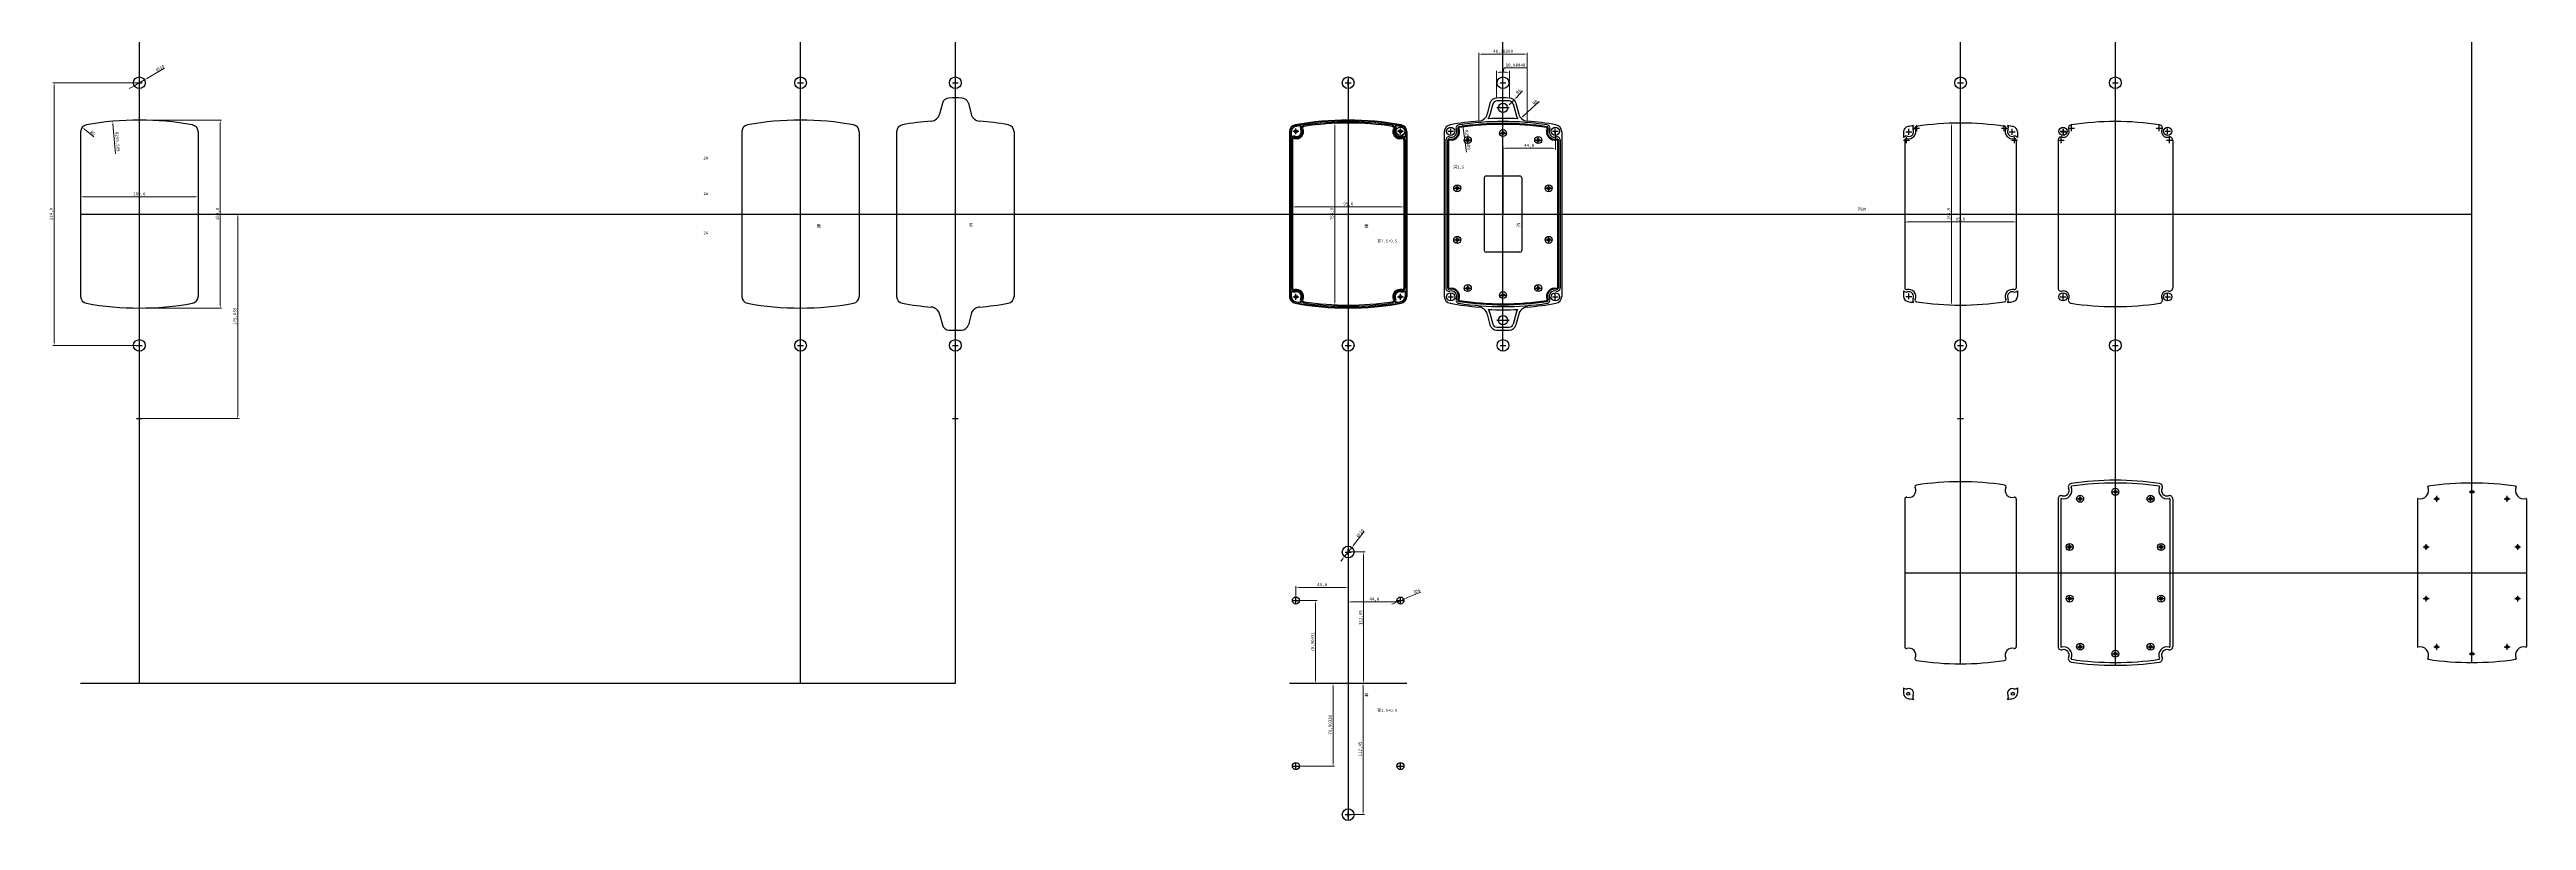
# Model space of a CAD drawing. Header units: millimetres. Extents: x -34 to 2950, y -1940 to 491.
# Drawn here: x -34 to 2087, y -613 to 47 of the extents above; entities that cross this region are included whole.
import ezdxf

# ---------------------------------------------------------------- set-up
doc = ezdxf.new("R2010")
doc.units = ezdxf.units.MM
doc.dimstyles.new('ISO-25', dxfattribs={"dimtxt": 2.7, "dimasz": 2.5, "dimexe": 1.25, "dimexo": 0.625, "dimtad": 1, "dimdec": 5, "dimtxsty": 'Standard', "dimcen": 2.5, "dimadec": 3, "dimazin": 0, "dimtfac": 1, "dimtdec": 5, "dimtmove": 1, "dimatfit": 3, "dimfxl": 1, "dimlwd": 5, "dimlwe": 5, "dimarcsym": 0})

# ---------------------------------------------------------------- blocks, each defined once
blk = doc.blocks.new('*D17')
at = {"color": 0, "lineweight": 5}
for p, q in [((1205.4, 6.6), (1205.4, 29.2)), ((1207.9, 28), (1213.8, 28)), ((1210.9, 28), (1212, 31.7)), ((1212, 31.7), (1231.2, 31.7)), ((1216.3, 6.6), (1216.3, 29.2))]:
    blk.add_line(p, q, dxfattribs=at)
at = {"color": 0}
for points in [[(1207.9, 28.4), (1207.9, 27.6), (1205.4, 28)], [(1213.8, 28.4), (1213.8, 27.6), (1216.3, 28)]]:
    blk.add_solid(points, dxfattribs=at)
at = {"layer": 'Defpoints', "color": 0}
for p in [(1216.3, 28), (1205.4, 6), (1216.3, 6)]:
    blk.add_point(p, dxfattribs=at)
at = {"color": 0, "insert": (1221.6, 33.9), "char_height": 2.7, "attachment_point": 5}
blk.add_mtext('10,88848', dxfattribs=at)
blk = doc.blocks.new('*D18')
at = {"color": 0, "lineweight": 5}
for p, q in [((1190.2, -13.2), (1190.2, 44.8)), ((1192.7, 43.5), (1229, 43.5)), ((1231.5, -13.2), (1231.5, 44.8))]:
    blk.add_line(p, q, dxfattribs=at)
at = {"color": 0}
for points in [[(1192.7, 43.9), (1192.7, 43.1), (1190.2, 43.5)], [(1229, 43.9), (1229, 43.1), (1231.5, 43.5)]]:
    blk.add_solid(points, dxfattribs=at)
at = {"layer": 'Defpoints', "color": 0}
for p in [(1231.5, 43.5), (1190.2, -13.8), (1231.5, -13.8)]:
    blk.add_point(p, dxfattribs=at)
at = {"color": 0, "insert": (1210.9, 45.7), "char_height": 2.7, "attachment_point": 5}
blk.add_mtext('41,30208', dxfattribs=at)
blk = doc.blocks.new('*D19')
at = {"color": 0, "lineweight": 5}
for p, q in [((1216.2, 0), (1220.3, 4.4)), ((1227.6, 12.2), (1222, 6.2))]:
    blk.add_line(p, q, dxfattribs=at)
at = {"color": 0}
blk.add_solid([(1221.7, 6.5), (1222.3, 5.9), (1220.3, 4.4)], dxfattribs=at)
at = {"layer": 'Defpoints', "color": 0}
for p in [(1220.3, 4.4), (1216.2, 0)]:
    blk.add_point(p, dxfattribs=at)
at = {"color": 0, "insert": (1224.2, 11.5), "char_height": 2.7, "attachment_point": 5, "rotation": 46.9927}
blk.add_mtext('R6', dxfattribs=at)
blk = doc.blocks.new('*D20')
at = {"color": 0, "lineweight": 5}
blk.add_line((1241.8, 2.9), (1228.1, -9.5), dxfattribs=at)
at = {"color": 0}
blk.add_solid([(1227.8, -9.2), (1228.4, -9.8), (1226.2, -11.2)], dxfattribs=at)
at = {"layer": 'Defpoints', "color": 0}
for p in [(1226.2, -11.2), (1232.2, -5.8)]:
    blk.add_point(p, dxfattribs=at)
at = {"color": 0, "insert": (1238.3, 2.4), "char_height": 2.7, "attachment_point": 5, "rotation": 42.113}
blk.add_mtext('R8', dxfattribs=at)
blk = doc.blocks.new('*D21')
at = {"color": 0, "lineweight": 5}
for p, q in [((42.4, 19), (-31.2, 19)), ((-29.9, -203.4), (-29.9, 16.5)), ((42.4, -205.9), (-31.2, -205.9))]:
    blk.add_line(p, q, dxfattribs=at)
at = {"color": 0}
for points in [[(-30.3, 16.5), (-29.5, 16.5), (-29.9, 19)], [(-30.3, -203.4), (-29.5, -203.4), (-29.9, -205.9)]]:
    blk.add_solid(points, dxfattribs=at)
at = {"layer": 'Defpoints', "color": 0}
for p in [(-29.9, 19), (43, 19), (43, -205.9)]:
    blk.add_point(p, dxfattribs=at)
at = {"color": 0, "insert": (-32.1, -93.4), "char_height": 2.7, "attachment_point": 5, "rotation": 90}
blk.add_mtext('224,9', dxfattribs=at)
blk = doc.blocks.new('*D22')
at = {"color": 0, "lineweight": 5}
for p, q in [((-7.3, -92.8), (-7.3, -77.3)), ((-4.8, -78.6), (90.8, -78.6)), ((93.3, -92.8), (93.3, -77.3))]:
    blk.add_line(p, q, dxfattribs=at)
at = {"color": 0}
for points in [[(-4.8, -78.2), (-4.8, -79), (-7.3, -78.6)], [(90.8, -78.2), (90.8, -79), (93.3, -78.6)]]:
    blk.add_solid(points, dxfattribs=at)
at = {"layer": 'Defpoints', "color": 0}
for p in [(93.3, -78.6), (-7.3, -93.4), (93.3, -93.4)]:
    blk.add_point(p, dxfattribs=at)
at = {"color": 0, "insert": (43, -76.4), "char_height": 2.7, "attachment_point": 5}
blk.add_mtext('100,6', dxfattribs=at)
blk = doc.blocks.new('*D23')
at = {"color": 0, "lineweight": 5}
for p, q in [((43.7, -13), (113.5, -13)), ((112.3, -15.5), (112.3, -171.4)), ((43.7, -173.9), (113.5, -173.9))]:
    blk.add_line(p, q, dxfattribs=at)
at = {"color": 0}
for points in [[(111.9, -15.5), (112.7, -15.5), (112.3, -13)], [(111.9, -171.4), (112.7, -171.4), (112.3, -173.9)]]:
    blk.add_solid(points, dxfattribs=at)
at = {"layer": 'Defpoints', "color": 0}
for p in [(43, -13), (43, -173.9), (112.3, -173.9)]:
    blk.add_point(p, dxfattribs=at)
at = {"color": 0, "insert": (110.1, -93.4), "char_height": 2.7, "attachment_point": 5, "rotation": 90}
blk.add_mtext('160,9', dxfattribs=at)
blk = doc.blocks.new('*D24')
at = {"color": 0, "lineweight": 5}
blk.add_line((4.1, -27.4), (-4, -20.7), dxfattribs=at)
at = {"color": 0}
blk.add_solid([(-3.7, -20.4), (-4.2, -21), (-5.9, -19.1)], dxfattribs=at)
at = {"layer": 'Defpoints', "color": 0}
for p in [(-5.9, -19.1), (-1.3, -22.9)]:
    blk.add_point(p, dxfattribs=at)
at = {"color": 0, "insert": (3.2, -24), "char_height": 2.7, "attachment_point": 5, "rotation": 320.655}
blk.add_mtext('R6', dxfattribs=at)
blk = doc.blocks.new('*D25')
at = {"color": 0, "lineweight": 5}
for p, q in [((43.7, -93.4), (128.5, -93.4)), ((127.3, -95.9), (127.3, -266)), ((43.7, -268.5), (128.5, -268.5))]:
    blk.add_line(p, q, dxfattribs=at)
at = {"color": 0}
for points in [[(126.9, -95.9), (127.7, -95.9), (127.3, -93.4)], [(126.9, -266), (127.7, -266), (127.3, -268.5)]]:
    blk.add_solid(points, dxfattribs=at)
at = {"layer": 'Defpoints', "color": 0}
for p in [(43, -93.4), (43, -268.5), (127.3, -268.5)]:
    blk.add_point(p, dxfattribs=at)
at = {"color": 0, "insert": (125.1, -180.9), "char_height": 2.7, "attachment_point": 5, "rotation": 90}
blk.add_mtext('175,059', dxfattribs=at)
blk = doc.blocks.new('*D26')
at = {"color": 0, "lineweight": 5}
blk.add_line((22.7, -41.7), (20.4, -16.5), dxfattribs=at)
at = {"color": 0}
blk.add_solid([(20.8, -16.4), (20, -16.5), (20.2, -14)], dxfattribs=at)
at = {"layer": 'Defpoints', "color": 0}
for p in [(20.2, -14), (43, -268.5)]:
    blk.add_point(p, dxfattribs=at)
at = {"color": 0, "insert": (24, -31.5), "char_height": 2.7, "attachment_point": 5, "rotation": 275.1307}
blk.add_mtext('R255,509', dxfattribs=at)
blk = doc.blocks.new('*D27')
at = {"color": 0, "lineweight": 5}
for p, q in [((38.7, 16.5), (47.3, 21.6)), ((64.5, 31.6), (49.5, 22.8)), ((36.6, 15.2), (34.4, 14))]:
    blk.add_line(p, q, dxfattribs=at)
at = {"color": 0}
for points in [[(49.3, 23.2), (49.7, 22.5), (47.3, 21.6)], [(36.3, 15.6), (36.8, 14.9), (38.7, 16.5)]]:
    blk.add_solid(points, dxfattribs=at)
at = {"layer": 'Defpoints', "color": 0}
for p in [(47.3, 21.6), (38.7, 16.5)]:
    blk.add_point(p, dxfattribs=at)
at = {"color": 0, "insert": (60.5, 31.5), "char_height": 2.7, "attachment_point": 5, "rotation": 30.316}
blk.add_mtext('∅10', dxfattribs=at)
blk = doc.blocks.new('*D28')
at = {"color": 0, "lineweight": 5}
blk.add_line((1179.5, -40.3), (1176.5, -17.8), dxfattribs=at)
at = {"color": 0}
blk.add_solid([(1176.9, -17.8), (1176, -17.9), (1176.1, -15.3)], dxfattribs=at)
at = {"layer": 'Defpoints', "color": 0}
for p in [(1176.1, -15.3), (1210.9, -268.5)]:
    blk.add_point(p, dxfattribs=at)
at = {"color": 0, "insert": (1180.4, -30), "char_height": 2.7, "attachment_point": 5, "rotation": 277.8148}
blk.add_mtext('R255,509', dxfattribs=at)
blk = doc.blocks.new('*D29')
at = {"color": 0, "lineweight": 5}
for p, q in [((1034.1, -424.4), (1051.7, -424.4)), ((1050.4, -426.9), (1050.4, -492.8)), ((1077.6, -495.3), (1049.2, -495.3))]:
    blk.add_line(p, q, dxfattribs=at)
at = {"color": 0}
for points in [[(1050, -426.9), (1050.8, -426.9), (1050.4, -424.4)], [(1050, -492.8), (1050.8, -492.8), (1050.4, -495.3)]]:
    blk.add_solid(points, dxfattribs=at)
at = {"layer": 'Defpoints', "color": 0}
for p in [(1033.5, -424.4), (1050.4, -495.3), (1078.3, -495.3)]:
    blk.add_point(p, dxfattribs=at)
at = {"color": 0, "insert": (1048.2, -459.8), "char_height": 2.7, "attachment_point": 5, "rotation": 90}
blk.add_mtext('70,90331', dxfattribs=at)
blk = doc.blocks.new('*D30')
at = {"color": 0, "lineweight": 5}
for p, q in [((1210.9, -92.8), (1210.9, -35.9)), ((1213.4, -37.1), (1253.2, -37.1)), ((1255.7, -23.1), (1255.7, -38.4))]:
    blk.add_line(p, q, dxfattribs=at)
at = {"color": 0}
for points in [[(1213.4, -36.7), (1213.4, -37.6), (1210.9, -37.1)], [(1253.2, -36.7), (1253.2, -37.6), (1255.7, -37.1)]]:
    blk.add_solid(points, dxfattribs=at)
at = {"layer": 'Defpoints', "color": 0}
for p in [(1255.7, -22.5), (1255.7, -37.1), (1210.9, -93.4)]:
    blk.add_point(p, dxfattribs=at)
at = {"color": 0, "insert": (1233.3, -34.9), "char_height": 2.7, "attachment_point": 5}
blk.add_mtext('44,8', dxfattribs=at)
blk = doc.blocks.new('*D31')
at = {"color": 0, "lineweight": 5}
for p, q in [((1033.5, -423.7), (1033.5, -412)), ((1075.8, -413.3), (1036, -413.3)), ((1078.3, -494.6), (1078.3, -412))]:
    blk.add_line(p, q, dxfattribs=at)
at = {"color": 0}
for points in [[(1036, -412.9), (1036, -413.7), (1033.5, -413.3)], [(1075.8, -412.9), (1075.8, -413.7), (1078.3, -413.3)]]:
    blk.add_solid(points, dxfattribs=at)
at = {"layer": 'Defpoints', "color": 0}
for p in [(1033.5, -413.3), (1033.5, -424.4), (1078.3, -495.3)]:
    blk.add_point(p, dxfattribs=at)
at = {"color": 0, "insert": (1055.9, -411.1), "char_height": 2.7, "attachment_point": 5}
blk.add_mtext('44,8', dxfattribs=at)
blk = doc.blocks.new('*D32')
at = {"color": 0, "lineweight": 5}
for p, q in [((1078.3, -494), (1078.3, -424.4)), ((1080.8, -425.6), (1120.6, -425.6)), ((1123.1, -425), (1123.1, -426.9))]:
    blk.add_line(p, q, dxfattribs=at)
at = {"color": 0}
for points in [[(1080.8, -425.2), (1080.8, -426), (1078.3, -425.6)], [(1120.6, -425.2), (1120.6, -426), (1123.1, -425.6)]]:
    blk.add_solid(points, dxfattribs=at)
at = {"layer": 'Defpoints', "color": 0}
for p in [(1123.1, -424.4), (1123.1, -425.6), (1078.3, -494.6)]:
    blk.add_point(p, dxfattribs=at)
at = {"color": 0, "insert": (1100.7, -423.4), "char_height": 2.7, "attachment_point": 5}
blk.add_mtext('44,8', dxfattribs=at)
blk = doc.blocks.new('*D33')
at = {"color": 0, "lineweight": 5}
for p, q in [((1077.6, -495.3), (1064, -495.3)), ((1065.3, -563.7), (1065.3, -497.8)), ((1034.1, -566.2), (1066.5, -566.2))]:
    blk.add_line(p, q, dxfattribs=at)
at = {"color": 0}
for points in [[(1064.9, -497.8), (1065.7, -497.8), (1065.3, -495.3)], [(1064.9, -563.7), (1065.7, -563.7), (1065.3, -566.2)]]:
    blk.add_solid(points, dxfattribs=at)
at = {"layer": 'Defpoints', "color": 0}
for p in [(1065.3, -495.3), (1078.3, -495.3), (1033.5, -566.2)]:
    blk.add_point(p, dxfattribs=at)
at = {"color": 0, "insert": (1063.1, -530.7), "char_height": 2.7, "attachment_point": 5, "rotation": 90}
blk.add_mtext('70,90331', dxfattribs=at)
blk = doc.blocks.new('*D34')
at = {"color": 0, "lineweight": 5}
for p, q in [((1078.9, -495.3), (1092.3, -495.3)), ((1091, -605.2), (1091, -497.8)), ((1078.9, -607.7), (1092.3, -607.7))]:
    blk.add_line(p, q, dxfattribs=at)
at = {"color": 0}
for points in [[(1090.6, -497.8), (1091.5, -497.8), (1091, -495.3)], [(1090.6, -605.2), (1091.5, -605.2), (1091, -607.7)]]:
    blk.add_solid(points, dxfattribs=at)
at = {"layer": 'Defpoints', "color": 0}
for p in [(1078.3, -495.3), (1091, -495.3), (1078.3, -607.7)]:
    blk.add_point(p, dxfattribs=at)
at = {"color": 0, "insert": (1088.8, -551.5), "char_height": 2.7, "attachment_point": 5, "rotation": 90}
blk.add_mtext('112,45', dxfattribs=at)
blk = doc.blocks.new('*D35')
at = {"color": 0, "lineweight": 5}
for p, q in [((1078.9, -382.8), (1092.8, -382.8)), ((1091.5, -492.8), (1091.5, -385.3)), ((1078.9, -495.3), (1092.8, -495.3))]:
    blk.add_line(p, q, dxfattribs=at)
at = {"color": 0}
for points in [[(1091.1, -385.3), (1091.9, -385.3), (1091.5, -382.8)], [(1091.1, -492.8), (1091.9, -492.8), (1091.5, -495.3)]]:
    blk.add_solid(points, dxfattribs=at)
at = {"layer": 'Defpoints', "color": 0}
for p in [(1078.3, -382.8), (1091.5, -382.8), (1078.3, -495.3)]:
    blk.add_point(p, dxfattribs=at)
at = {"color": 0, "insert": (1089.3, -439), "char_height": 2.7, "attachment_point": 5, "rotation": 90}
blk.add_mtext('112,45', dxfattribs=at)
blk = doc.blocks.new('*D36')
at = {"color": 0, "lineweight": 5}
for p, q in [((1075.2, -386.7), (1081.4, -378.9)), ((1092.1, -365.4), (1082.9, -376.9)), ((1073.6, -388.7), (1072, -390.6))]:
    blk.add_line(p, q, dxfattribs=at)
at = {"color": 0}
for points in [[(1082.6, -376.7), (1083.3, -377.2), (1081.4, -378.9)], [(1073.3, -388.4), (1073.9, -388.9), (1075.2, -386.7)]]:
    blk.add_solid(points, dxfattribs=at)
at = {"layer": 'Defpoints', "color": 0}
for p in [(1081.4, -378.9), (1075.2, -386.7)]:
    blk.add_point(p, dxfattribs=at)
at = {"color": 0, "insert": (1088.4, -366.9), "char_height": 2.7, "attachment_point": 5, "rotation": 51.5497}
blk.add_mtext('∅10', dxfattribs=at)
blk = doc.blocks.new('*D37')
at = {"color": 0, "lineweight": 5}
for p, q in [((1120.3, -425.5), (1125.8, -423.2)), ((1140.4, -417.2), (1128.1, -422.2)), ((1118, -426.5), (1115.7, -427.4))]:
    blk.add_line(p, q, dxfattribs=at)
at = {"color": 0}
for points in [[(1128, -421.9), (1128.3, -422.6), (1125.8, -423.2)], [(1117.8, -426.1), (1118.1, -426.9), (1120.3, -425.5)]]:
    blk.add_solid(points, dxfattribs=at)
at = {"layer": 'Defpoints', "color": 0}
for p in [(1125.8, -423.2), (1120.3, -425.5)]:
    blk.add_point(p, dxfattribs=at)
at = {"color": 0, "insert": (1137, -416.4), "char_height": 2.7, "attachment_point": 5, "rotation": 22.6055}
blk.add_mtext('∅6', dxfattribs=at)
blk = doc.blocks.new('*D48')
at = {"color": 0, "lineweight": 5}
for p, q in [((1554.9, -94), (1554.9, -101.4)), ((1557.4, -100.2), (1648, -100.2)), ((1650.5, -94), (1650.5, -101.4))]:
    blk.add_line(p, q, dxfattribs=at)
at = {"color": 0}
for points in [[(1557.4, -99.8), (1557.4, -100.6), (1554.9, -100.2)], [(1648, -99.8), (1648, -100.6), (1650.5, -100.2)]]:
    blk.add_solid(points, dxfattribs=at)
at = {"layer": 'Defpoints', "color": 0}
for p in [(1554.9, -93.4), (1650.5, -93.4), (1650.5, -100.2)]:
    blk.add_point(p, dxfattribs=at)
at = {"color": 0, "insert": (1602.7, -98), "char_height": 2.7, "attachment_point": 5}
blk.add_mtext('95,6', dxfattribs=at)
blk = doc.blocks.new('*D50')
at = {"color": 0, "lineweight": 5}
for p, q in [((1602.1, -15.5), (1593.8, -15.5)), ((1595.1, -168.9), (1595.1, -18)), ((1602.1, -171.4), (1593.8, -171.4))]:
    blk.add_line(p, q, dxfattribs=at)
at = {"color": 0}
for points in [[(1594.7, -18), (1595.5, -18), (1595.1, -15.5)], [(1594.7, -168.9), (1595.5, -168.9), (1595.1, -171.4)]]:
    blk.add_solid(points, dxfattribs=at)
at = {"layer": 'Defpoints', "color": 0}
for p in [(1595.1, -15.5), (1602.7, -15.5), (1602.7, -171.4)]:
    blk.add_point(p, dxfattribs=at)
at = {"color": 0, "insert": (1592.9, -93.4), "char_height": 2.7, "attachment_point": 5, "rotation": 90}
blk.add_mtext('155,9', dxfattribs=at)
blk = doc.blocks.new('*D55')
at = {"color": 0, "lineweight": 5}
for p, q in [((1030.5, -92.8), (1030.5, -86.1)), ((1033, -87.3), (1123.6, -87.3)), ((1126.1, -92.8), (1126.1, -86.1))]:
    blk.add_line(p, q, dxfattribs=at)
at = {"color": 0}
for points in [[(1033, -86.9), (1033, -87.8), (1030.5, -87.3)], [(1123.6, -86.9), (1123.6, -87.8), (1126.1, -87.3)]]:
    blk.add_solid(points, dxfattribs=at)
at = {"layer": 'Defpoints', "color": 0}
for p in [(1030.5, -93.4), (1126.1, -87.3), (1126.1, -93.4)]:
    blk.add_point(p, dxfattribs=at)
at = {"color": 0, "insert": (1078.3, -85.1), "char_height": 2.7, "attachment_point": 5}
blk.add_mtext('95,6', dxfattribs=at)
blk = doc.blocks.new('*D56')
at = {"color": 0, "lineweight": 5}
for p, q in [((1077.6, -15.5), (1065.6, -15.5)), ((1066.9, -18), (1066.9, -168.9)), ((1077.6, -171.4), (1065.6, -171.4))]:
    blk.add_line(p, q, dxfattribs=at)
at = {"color": 0}
for points in [[(1066.5, -18), (1067.3, -18), (1066.9, -15.5)], [(1066.5, -168.9), (1067.3, -168.9), (1066.9, -171.4)]]:
    blk.add_solid(points, dxfattribs=at)
at = {"layer": 'Defpoints', "color": 0}
for p in [(1078.3, -15.5), (1066.9, -171.4), (1078.3, -171.4)]:
    blk.add_point(p, dxfattribs=at)
at = {"color": 0, "insert": (1064.7, -93.4), "char_height": 2.7, "attachment_point": 5, "rotation": 90}
blk.add_mtext('155,9', dxfattribs=at)

msp = doc.modelspace()

# ---------------------------------------------------------------- linework, layer by layer
for p, q in [((43.033181, 16.529708), (43.033181, 21.529708)), ((609.245344, 16.529708), (609.245344, 21.529708)), ((741.84535, 16.529708), (741.84535, 21.529708)), ((1078.264615, 24.029708), (1078.264615, -612.71725)), ((1078.264615, 16.529708), (1078.264615, 21.529708)), ((1210.864621, 16.529708), (1210.864621, 21.529708)), ((1602.691725, 16.529708), (1602.691725, 21.529708)), ((1735.291731, 16.529708), (1735.291731, 21.529708)), ((40.533181, 19.029708), (45.533181, 19.029708)), ((606.745344, 19.029708), (611.745344, 19.029708)), ((730.712644, 1.484664), (728.29101, -7.842731)), ((739.34535, 19.029708), (744.34535, 19.029708)), ((752.978057, 1.484664), (755.399691, -7.842731)), ((1075.764615, 19.029708), (1080.764615, 19.029708)), ((1199.731914, 1.484664), (1197.31028, -7.842731)), ((1202.151691, 0.856428), (1199.730057, -8.470967)), ((1208.364621, 19.029708), (1213.364621, 19.029708)), ((1219.577551, 0.856428), (1221.999185, -8.470967)), ((1221.997327, 1.484664), (1224.418961, -7.842731)), ((1600.191725, 19.029708), (1605.191725, 19.029708)), ((1732.791731, 19.029708), (1737.791731, 19.029708)), ((1033.464615, -25.016978), (1033.464615, -20.016978)), ((1123.064615, -25.016978), (1123.064615, -20.016978)), ((1166.064621, -25.020292), (1166.064621, -20.020292)), ((1255.664621, -25.020292), (1255.664621, -20.020292)), ((1558.391725, -25.434487), (1558.391725, -20.434487)), ((1558.391725, -25.434487), (1558.391725, -20.434487)), ((1558.391725, -25.434487), (1558.391725, -20.434487)), ((1562.696499, -19.78091), (1567.696499, -19.78091)), ((1565.196499, -22.28091), (1565.196499, -17.28091)), ((1637.686951, -19.78091), (1642.686951, -19.78091)), ((1640.186951, -22.28091), (1640.186951, -17.28091)), ((1646.991725, -25.434487), (1646.991725, -20.434487)), ((1646.991725, -25.434487), (1646.991725, -20.434487)), ((1690.491731, -25.020292), (1690.491731, -20.020292)), ((1690.991731, -25.434487), (1690.991731, -20.434487)), ((1695.296505, -19.78091), (1700.296505, -19.78091)), ((1697.796505, -22.28091), (1697.796505, -17.28091)), ((1770.286957, -19.78091), (1775.286957, -19.78091)), ((1772.786957, -22.28091), (1772.786957, -17.28091)), ((1780.091731, -25.020292), (1780.091731, -20.020292)), ((-7.266819, -22.934487), (-7.266819, -163.906097)), ((93.333181, -22.934487), (93.333181, -163.906097)), ((558.945344, -22.934487), (558.945344, -163.906097)), ((659.545344, -22.934487), (659.545344, -163.906097)), ((691.54535, -22.934487), (691.54535, -163.906097)), ((792.14535, -22.934487), (792.14535, -163.906097)), ((1027.964615, -22.934487), (1027.964615, -163.906097)), ((1028.464615, -22.934487), (1028.464615, -163.906097)), ((1029.464615, -22.934487), (1029.464615, -27.713414)), ((1029.464615, -30.162904), (1029.464615, -156.67768)), ((1030.464615, -30.162904), (1030.464615, -156.67768)), ((1030.964615, -22.516978), (1035.964615, -22.516978)), ((1120.564615, -22.516978), (1125.564615, -22.516978)), ((1126.064615, -30.162904), (1126.064615, -156.67768)), ((1127.064615, -22.934487), (1127.064615, -27.713414)), ((1127.064615, -30.162904), (1127.064615, -156.67768)), ((1128.064615, -22.934487), (1128.064615, -163.906097)), ((1128.564615, -22.934487), (1128.564615, -163.906097)), ((1160.564621, -22.934487), (1160.564621, -163.906097)), ((1161.764621, -30.162904), (1161.764621, -156.67768)), ((1163.364621, -30.162904), (1163.364621, -156.67768)), ((1163.564621, -22.520292), (1168.564621, -22.520292)), ((1164.164621, -30.162904), (1164.164621, -156.67768)), ((1178.214621, -30.074839), (1183.214621, -30.074839)), ((1180.714621, -32.574839), (1180.714621, -27.574839)), ((1208.364621, -24.070292), (1213.364621, -24.070292)), ((1210.864621, -26.570292), (1210.864621, -21.570292)), ((1238.514621, -30.074839), (1243.514621, -30.074839)), ((1241.014621, -32.574839), (1241.014621, -27.574839)), ((1253.164621, -22.520292), (1258.164621, -22.520292)), ((1257.564621, -30.162904), (1257.564621, -156.67768)), ((1258.364621, -30.162904), (1258.364621, -156.67768)), ((1259.964621, -30.162904), (1259.964621, -156.67768)), ((1261.164621, -22.934487), (1261.164621, -163.906097)), ((1553.891725, -22.934487), (1553.891725, -27.713414)), ((1553.891725, -30.162904), (1558.891725, -30.162904)), ((1554.891725, -30.162904), (1554.891725, -156.67768)), ((1555.891725, -22.934487), (1560.891725, -22.934487)), ((1555.891725, -22.934487), (1560.891725, -22.934487)), ((1555.891725, -22.934487), (1560.891725, -22.934487)), ((1556.391725, -32.662904), (1556.391725, -27.662904)), ((1644.491725, -22.934487), (1649.491725, -22.934487)), ((1644.491725, -22.934487), (1649.491725, -22.934487)), ((1646.491725, -30.162904), (1651.491725, -30.162904)), ((1648.991725, -32.662904), (1648.991725, -27.662904)), ((1650.491725, -30.162904), (1650.491725, -156.67768)), ((1651.491725, -22.934487), (1651.491725, -27.713414)), ((1686.191731, -30.162904), (1686.191731, -156.67768)), ((1686.491731, -30.162904), (1691.491731, -30.162904)), ((1687.991731, -22.520292), (1692.991731, -22.520292)), ((1688.491731, -22.934487), (1693.491731, -22.934487)), ((1688.991731, -32.662904), (1688.991731, -27.662904)), ((1777.591731, -22.520292), (1782.591731, -22.520292)), ((1779.091731, -30.162904), (1784.091731, -30.162904)), ((1781.591731, -32.662904), (1781.591731, -27.662904)), ((1784.391731, -30.162904), (1784.391731, -156.67768)), ((1194.864621, -62.270292), (1194.864621, -124.570292)), ((1196.364621, -60.770292), (1225.364621, -60.770292)), ((1226.864621, -62.270292), (1226.864621, -124.570292)), ((1169.164621, -71.320292), (1174.164621, -71.320292)), ((1171.664621, -73.820292), (1171.664621, -68.820292)), ((1247.564621, -71.320292), (1252.564621, -71.320292)), ((1250.064621, -73.820292), (1250.064621, -68.820292)), ((-7.266819, -93.420292), (2040.674643, -93.420292)), ((-7.266819, -93.420292), (2040.674643, -93.420292)), ((1169.164621, -115.520292), (1174.164621, -115.520292)), ((1171.664621, -118.020292), (1171.664621, -113.020292)), ((1225.364621, -126.070292), (1196.364621, -126.070292)), ((1247.564621, -115.520292), (1252.564621, -115.520292)), ((1250.064621, -118.020292), (1250.064621, -113.020292)), ((43.033181, -165.270292), (43.033181, -160.270292)), ((741.84535, -165.270292), (741.84535, -160.270292)), ((1029.464615, -159.12717), (1029.464615, -163.906097)), ((1030.964615, -164.323606), (1035.964615, -164.323606)), ((1033.464615, -166.823606), (1033.464615, -161.823606)), ((1120.564615, -164.323606), (1125.564615, -164.323606)), ((1123.064615, -166.823606), (1123.064615, -161.823606)), ((1127.064615, -159.12717), (1127.064615, -163.906097)), ((1163.564621, -164.320292), (1168.564621, -164.320292)), ((1166.064621, -166.820292), (1166.064621, -161.820292)), ((1178.214621, -156.765745), (1183.214621, -156.765745)), ((1180.714621, -159.265745), (1180.714621, -154.265745)), ((1208.364621, -162.770292), (1213.364621, -162.770292)), ((1210.864621, -165.270292), (1210.864621, -160.270292)), ((1238.514621, -156.765745), (1243.514621, -156.765745)), ((1241.014621, -159.265745), (1241.014621, -154.265745)), ((1253.164621, -164.320292), (1258.164621, -164.320292)), ((1255.664621, -166.820292), (1255.664621, -161.820292)), ((1553.891725, -159.12717), (1553.891725, -163.906097)), ((1555.891725, -163.906097), (1560.891725, -163.906097)), ((1558.391725, -166.406097), (1558.391725, -161.406097)), ((1651.491725, -159.12717), (1651.491725, -163.906097)), ((1687.991731, -164.320292), (1692.991731, -164.320292)), ((1690.491731, -166.820292), (1690.491731, -161.820292)), ((1777.591731, -164.320292), (1782.591731, -164.320292)), ((1780.091731, -166.820292), (1780.091731, -161.820292)), ((728.29101, -178.997853), (730.712644, -188.325248)), ((755.399691, -178.997853), (752.978057, -188.325248)), ((1197.31028, -178.997853), (1199.731914, -188.325248)), ((1199.730057, -178.369617), (1202.151691, -187.697012)), ((1200.864621, -173.674529), (1200.864621, -173.674529)), ((1221.999185, -178.369617), (1219.577551, -187.697012)), ((1224.418961, -178.997853), (1221.997327, -188.325248)), ((40.533181, -205.870292), (45.533181, -205.870292)), ((43.033181, -208.370292), (43.033181, -203.370292)), ((606.745344, -205.870292), (611.745344, -205.870292)), ((609.245344, -208.370292), (609.245344, -203.370292)), ((739.34535, -205.870292), (744.34535, -205.870292)), ((741.84535, -208.370292), (741.84535, -203.370292)), ((1075.764615, -205.870292), (1080.764615, -205.870292)), ((1078.264615, -208.370292), (1078.264615, -203.370292)), ((1208.364621, -205.870292), (1213.364621, -205.870292)), ((1210.864621, -208.370292), (1210.864621, -203.370292)), ((1600.191725, -205.870292), (1605.191725, -205.870292)), ((1602.691725, -208.370292), (1602.691725, -203.370292)), ((1732.791731, -205.870292), (1737.791731, -205.870292)), ((1735.291731, -208.370292), (1735.291731, -203.370292)), ((40.533181, -268.479292), (45.533181, -268.479292)), ((43.033181, -270.979292), (43.033181, -265.979292)), ((739.34535, -268.479292), (744.34535, -268.479292)), ((741.84535, -270.979292), (741.84535, -265.979292)), ((1600.191725, -268.479292), (1605.191725, -268.479292)), ((1600.191725, -268.479292), (1605.191725, -268.479292)), ((1602.691725, -270.979292), (1602.691725, -265.979292)), ((1602.691725, -270.979292), (1602.691725, -265.979292)), ((1554.891725, -337.353236), (1554.891725, -463.868013)), ((1650.491725, -337.353236), (1650.491725, -463.868013)), ((1686.191731, -337.353236), (1686.191731, -463.868013)), ((1688.591731, -337.353236), (1688.591731, -463.868013)), ((1702.641731, -337.265171), (1707.641731, -337.265171)), ((1705.141731, -339.765171), (1705.141731, -334.765171)), ((1732.791731, -331.260624), (1737.791731, -331.260624)), ((1735.291731, -333.760624), (1735.291731, -328.760624)), ((1762.941731, -337.265171), (1767.941731, -337.265171)), ((1765.441731, -339.765171), (1765.441731, -334.765171)), ((1781.991731, -337.353236), (1781.991731, -463.868013)), ((1784.391731, -337.353236), (1784.391731, -463.868013)), ((1993.974643, -337.353236), (1993.974643, -463.868013)), ((2008.024643, -337.265171), (2013.024643, -337.265171)), ((2010.524643, -339.765171), (2010.524643, -334.765171)), ((2038.174643, -331.260624), (2043.174643, -331.260624)), ((2040.674643, -333.760624), (2040.674643, -328.760624)), ((2068.324643, -337.265171), (2073.324643, -337.265171)), ((2070.824643, -339.765171), (2070.824643, -334.765171)), ((2087.374643, -337.353236), (2087.374643, -463.868013)), ((1078.264615, -385.31725), (1078.264615, -380.31725)), ((1693.591731, -378.510624), (1698.591731, -378.510624)), ((1696.091731, -381.010624), (1696.091731, -376.010624)), ((1771.991731, -378.510624), (1776.991731, -378.510624)), ((1774.491731, -381.010624), (1774.491731, -376.010624)), ((1998.974643, -378.510624), (2003.974643, -378.510624)), ((2001.474643, -381.010624), (2001.474643, -376.010624)), ((2077.374643, -378.510624), (2082.374643, -378.510624)), ((2079.874643, -381.010624), (2079.874643, -376.010624)), ((1075.764615, -382.81725), (1080.764615, -382.81725)), ((1554.891725, -400.610624), (2087.374643, -400.610624)), ((1033.464615, -426.863936), (1033.464615, -421.863936)), ((1123.064615, -426.863936), (1123.064615, -421.863936)), ((1693.591731, -422.710624), (1698.591731, -422.710624)), ((1696.091731, -425.210624), (1696.091731, -420.210624)), ((1771.991731, -422.710624), (1776.991731, -422.710624)), ((1774.491731, -425.210624), (1774.491731, -420.210624)), ((1998.974643, -422.710624), (2003.974643, -422.710624)), ((2001.474643, -425.210624), (2001.474643, -420.210624)), ((2077.374643, -422.710624), (2082.374643, -422.710624)), ((2079.874643, -425.210624), (2079.874643, -420.210624)), ((1030.964615, -424.363936), (1035.964615, -424.363936)), ((1120.564615, -424.363936), (1125.564615, -424.363936)), ((1702.641731, -463.956077), (1707.641731, -463.956077)), ((1705.141731, -466.456077), (1705.141731, -461.456077)), ((1762.941731, -463.956077), (1767.941731, -463.956077)), ((1765.441731, -466.456077), (1765.441731, -461.456077)), ((2008.024643, -463.956077), (2013.024643, -463.956077)), ((2010.524643, -466.456077), (2010.524643, -461.456077)), ((2068.324643, -463.956077), (2073.324643, -463.956077)), ((2070.824643, -466.456077), (2070.824643, -461.456077)), ((1732.791731, -469.960624), (1737.791731, -469.960624)), ((1735.291731, -472.460624), (1735.291731, -467.460624)), ((2038.174643, -469.960624), (2043.174643, -469.960624)), ((2040.674643, -472.460624), (2040.674643, -467.460624)), ((-7.266819, -495.26725), (741.84535, -495.26725)), ((1027.964615, -495.26725), (1128.564615, -495.26725)), ((1553.891725, -499.03186), (1553.891725, -503.810787)), ((1651.491725, -499.03186), (1651.491725, -503.810787)), ((1030.964615, -566.170564), (1035.964615, -566.170564)), ((1033.464615, -568.670564), (1033.464615, -563.670564)), ((1120.564615, -566.170564), (1125.564615, -566.170564)), ((1123.064615, -568.670564), (1123.064615, -563.670564)), ((1075.764615, -607.71725), (1080.764615, -607.71725)), ((1078.264615, -610.21725), (1078.264615, -605.21725))]:
    msp.add_line(p, q)
for p in [(43.033181, -495.26725), (609.245344, -495.26725), (741.84535, -495.26725), (1210.864621, -210.870292), (1602.691725, -478.560624), (1735.291731, -479.860624), (2040.674643, -477.460624)]:
    msp.add_ray(p, (0, 1))
for centre, radius in [((43.033181, 19.029708), 5), ((609.245344, 19.029708), 5), ((741.84535, 19.029708), 5), ((1078.264615, 19.029708), 5), ((1210.864621, 19.029708), 5), ((1602.691725, 19.029708), 5), ((1735.291731, 19.029708), 5), ((1210.864621, -2.470292), 4), ((1123.064615, -22.516978), 3.6), ((1166.064621, -22.520292), 3.5), ((1210.864621, -24.070292), 3), ((1255.664621, -22.520292), 3.5), ((1690.491731, -22.520292), 3.5), ((1780.091731, -22.520292), 3.5), ((1033.464615, -22.516978), 1.3), ((1123.064615, -22.516978), 1.3), ((1180.714621, -30.074839), 3), ((1180.714621, -30.074839), 1.25), ((1210.864621, -24.070292), 1.25), ((1241.014621, -30.074839), 3), ((1241.014621, -30.074839), 1.25), ((1171.664621, -71.320292), 3), ((1171.664621, -71.320292), 1.25), ((1250.064621, -71.320292), 3), ((1250.064621, -71.320292), 1.25), ((1171.664621, -115.520292), 3), ((1171.664621, -115.520292), 1.25), ((1250.064621, -115.520292), 3), ((1250.064621, -115.520292), 1.25), ((1033.464615, -164.323606), 1.3), ((1123.064615, -164.323606), 1.3), ((1166.064621, -164.320292), 3.5), ((1180.714621, -156.765745), 3), ((1180.714621, -156.765745), 1.25), ((1210.864621, -162.770292), 3), ((1210.864621, -162.770292), 1.25), ((1241.014621, -156.765745), 3), ((1241.014621, -156.765745), 1.25), ((1255.664621, -164.320292), 3.5), ((1690.491731, -164.320292), 3.5), ((1780.091731, -164.320292), 3.5), ((1210.864621, -184.370292), 4), ((43.033181, -205.870292), 5), ((609.245344, -205.870292), 5), ((741.84535, -205.870292), 5), ((1078.264615, -205.870292), 5), ((1210.864621, -205.870292), 5), ((1602.691725, -205.870292), 5), ((1735.291731, -205.870292), 5), ((1705.141731, -337.265171), 3), ((1705.141731, -337.265171), 1.25), ((1735.291731, -331.260624), 3), ((1735.291731, -331.260624), 1.25), ((1765.441731, -337.265171), 3), ((1765.441731, -337.265171), 1.25), ((2010.524643, -337.265171), 1.25), ((2040.674643, -331.260624), 1.25), ((2070.824643, -337.265171), 1.25), ((1078.264615, -382.81725), 5), ((1696.091731, -378.510624), 3), ((1696.091731, -378.510624), 1.25), ((1774.491731, -378.510624), 3), ((1774.491731, -378.510624), 1.25), ((2001.474643, -378.510624), 1.25), ((2079.874643, -378.510624), 1.25), ((1033.464615, -424.363936), 3), ((1123.064615, -424.363936), 3), ((1696.091731, -422.710624), 3), ((1696.091731, -422.710624), 1.25), ((1774.491731, -422.710624), 3), ((1774.491731, -422.710624), 1.25), ((2001.474643, -422.710624), 1.25), ((2079.874643, -422.710624), 1.25), ((1705.141731, -463.956077), 3), ((1705.141731, -463.956077), 1.25), ((1765.441731, -463.956077), 3), ((1765.441731, -463.956077), 1.25), ((2010.524643, -463.956077), 1.25), ((2070.824643, -463.956077), 1.25), ((1735.291731, -469.960624), 3), ((1735.291731, -469.960624), 1.25), ((2040.674643, -469.960624), 1.25), ((1557.891725, -504.228296), 1.3), ((1647.491725, -504.228296), 1.3), ((1033.464615, -566.170564), 3), ((1123.064615, -566.170564), 3), ((1078.264615, -607.71725), 5)]:
    msp.add_circle(centre, radius)
for centre, radius, start, end in [((736.520107, -0.023104), 6, 91.136401181, 165.445858818), ((741.84535, -268.479292), 274.509, 88.863598819, 91.136401181), ((747.170593, -0.023104), 6, 14.554141182, 88.863598819), ((1205.539378, -0.023104), 6, 91.136401181, 165.445858818), ((1205.539378, -0.023104), 3.5, 91.136401181, 165.445858818), ((1210.864621, -268.479292), 274.509, 88.863598819, 91.136401181), ((1210.864621, -268.479292), 272.009, 88.863598819, 91.136401181), ((1216.189863, -0.023104), 3.5, 14.554141182, 88.863598819), ((1216.189863, -0.023104), 6, 14.554141182, 88.863598819), ((-1.266819, -22.934487), 6, 100.227011281, 180), ((43.033181, -268.479292), 255.509, 90, 100.227011281), ((43.033181, -268.479292), 255.509, 79.772988719, 90), ((87.333181, -22.934487), 6, 0, 79.772988719), ((564.945344, -22.934487), 6, 100.227011281, 180), ((609.245344, -268.479292), 255.509, 79.772988719, 100.227011281), ((653.545344, -22.934487), 6, 0, 79.772988719), ((697.54535, -22.934487), 6, 100.227011281, 180), ((741.84535, -268.479292), 255.509, 94.635881541, 100.227011281), ((720.547725, -5.832373), 8, 274.635881541, 345.445858818), ((763.142976, -5.832373), 8, 194.554141182, 265.364118459), ((741.84535, -268.479292), 255.509, 79.772988719, 85.364118459), ((786.14535, -22.934487), 6, 0, 79.772988719), ((1033.964615, -22.934487), 6, 100.227011281, 180), ((1033.964615, -22.934487), 5.5, 100.227011281, 180), ((1033.964615, -22.934487), 4.5, 100.227011281, 180), ((1033.964615, -22.934487), 6, 254.533990047, 24.864703504), ((1033.964615, -22.934487), 5, 254.533990047, 24.864703504), ((1078.264615, -268.479292), 255.509, 79.772988719, 100.227011281), ((1078.264615, -268.479292), 255.009, 79.772988719, 100.227011281), ((1078.264615, -268.479292), 254.009, 99.128938721, 100.227011281), ((1040.769389, -19.78091), 3.5, 143.267302387, 204.864703504), ((1040.769389, -19.78091), 3.5, 154.050289626, 204.864703504), ((1040.769389, -19.78091), 2.5, 98.573675843, 204.864703504), ((1040.769389, -19.78091), 1.5, 98.573675843, 204.864703504), ((1078.264615, -268.479292), 254.009, 81.426324157, 98.573675843), ((1078.264615, -268.479292), 253.009, 81.426324157, 98.573675843), ((1115.759841, -19.78091), 1.5, 335.135296496, 81.426324157), ((1115.759841, -19.78091), 2.5, 335.135296496, 81.426324157), ((1122.564615, -22.934487), 6, 155.135296496, 285.466009953), ((1122.564615, -22.934487), 5, 155.135296496, 285.466009953), ((1115.759841, -19.78091), 3.5, 335.135296496, 36.732697613), ((1078.264615, -268.479292), 254.009, 79.772988719, 80.871061279), ((1122.564615, -22.934487), 4.5, 0, 79.772988719), ((1122.564615, -22.934487), 4.5, 0, 79.772988719), ((1122.564615, -22.934487), 5.5, 0, 79.772988719), ((1122.564615, -22.934487), 6, 0, 79.772988719), ((1166.564621, -22.934487), 6, 100.227011281, 180), ((1166.564621, -22.934487), 7.1, 254.533990047, 24.864703504), ((1166.564621, -22.934487), 6.3, 254.533990047, 24.864703504), ((1166.564621, -22.934487), 4.7, 254.533990047, 24.864703504), ((1210.864621, -268.479292), 255.509, 94.635881541, 100.227011281), ((1173.369395, -19.78091), 2.8, 98.573675843, 204.864703504), ((1173.369395, -19.78091), 1.2, 98.573675843, 204.864703504), ((1210.864621, -268.479292), 254.309, 81.426324157, 98.573675843), ((1173.369395, -19.78091), 0.4, 98.573675843, 204.864703504), ((1210.864621, -268.479292), 252.709, 81.426324157, 98.573675843), ((1210.864621, -268.479292), 251.909, 81.426324157, 98.573675843), ((1189.566995, -5.832373), 8, 274.635881541, 345.445858818), ((1189.566995, -5.832373), 10.5, 325.487123473, 345.445858818), ((1210.864621, -268.479292), 257.009, 87.179731809, 92.820268191), ((1210.864621, -268.479292), 266.009, 88.863598819, 91.136401181), ((1232.162246, -5.832373), 10.5, 194.554141182, 214.512876527), ((1232.162246, -5.832373), 8, 194.554141182, 265.364118459), ((1210.864621, -268.479292), 255.509, 79.772988719, 85.364118459), ((1255.164621, -22.934487), 7.1, 155.135296496, 285.466009953), ((1248.359846, -19.78091), 0.4, 335.135296496, 81.426324157), ((1248.359846, -19.78091), 1.2, 335.135296496, 81.426324157), ((1248.359846, -19.78091), 2.8, 335.135296496, 81.426324157), ((1255.164621, -22.934487), 6.3, 155.135296496, 285.466009953), ((1255.164621, -22.934487), 4.7, 155.135296496, 285.466009953), ((1255.164621, -22.934487), 6, 0, 79.772988719), ((1558.391725, -22.934487), 4.5, 100.227011281, 180), ((1558.391725, -22.934487), 6, 254.533990047, 24.864703504), ((1602.691725, -268.479292), 254.009, 99.128938721, 100.227011281), ((1565.196499, -19.78091), 3.5, 143.267302387, 204.864703504), ((1565.196499, -19.78091), 1.5, 98.573675843, 204.864703504), ((1602.691725, -268.479292), 253.009, 81.426324157, 98.573675843), ((1640.186951, -19.78091), 1.5, 335.135296496, 81.426324157), ((1646.991725, -22.934487), 6, 155.135296496, 285.466009953), ((1602.691725, -268.479292), 254.009, 79.772988719, 80.871061279), ((1640.186951, -19.78091), 3.5, 335.135296496, 36.732697613), ((1646.991725, -22.934487), 4.5, 0, 79.772988719), ((1646.991725, -22.934487), 4.5, 0, 79.772988719), ((1690.991731, -22.934487), 4.7, 254.533990047, 24.864703504), ((1697.796505, -19.78091), 2.8, 98.573675843, 204.864703504), ((1735.291731, -268.479292), 254.309, 81.426324157, 98.573675843), ((1772.786957, -19.78091), 2.8, 335.135296496, 81.426324157), ((1779.591731, -22.934487), 4.7, 155.135296496, 285.466009953), ((1031.964615, -30.162904), 3.5, 74.533990047, 135.584691403), ((1031.964615, -30.162904), 2.5, 74.533990047, 180), ((1031.964615, -30.162904), 1.5, 74.533990047, 180), ((1033.964615, -22.934487), 4, 254.533990047, 24.864703504), ((1122.564615, -22.934487), 4, 155.135296496, 285.466009953), ((1124.564615, -30.162904), 3.5, 44.415308597, 105.466009953), ((1124.564615, -30.162904), 2.5, 0, 105.466009953), ((1124.564615, -30.162904), 1.5, 0, 105.466009953), ((1164.564621, -30.162904), 2.8, 74.533990047, 180), ((1164.564621, -30.162904), 1.2, 74.533990047, 180), ((1164.564621, -30.162904), 0.4, 74.533990047, 180), ((1257.164621, -30.162904), 2.8, 0, 105.466009953), ((1257.164621, -30.162904), 1.2, 0, 105.466009953), ((1257.164621, -30.162904), 0.4, 0, 105.466009953), ((1556.391725, -30.162904), 3.5, 74.533990047, 135.584691403), ((1556.391725, -30.162904), 1.5, 74.533990047, 180), ((1558.391725, -22.934487), 4, 254.533990047, 24.864703504), ((1646.991725, -22.934487), 4, 155.135296496, 285.466009953), ((1648.991725, -30.162904), 3.5, 44.415308597, 105.466009953), ((1648.991725, -30.162904), 1.5, 0, 105.466009953), ((1688.991731, -30.162904), 2.8, 74.533990047, 180), ((1781.591731, -30.162904), 2.8, 0, 105.466009953), ((1196.364621, -62.270292), 1.5, 90, 180), ((1225.364621, -62.270292), 1.5, 0, 90), ((1196.364621, -124.570292), 1.5, 180, 270), ((1225.364621, -124.570292), 1.5, 270, 360), ((-1.266819, -163.906097), 6, 180, 259.772988719), ((87.333181, -163.906097), 6, 280.227011281, 0), ((564.945344, -163.906097), 6, 180, 259.772988719), ((653.545344, -163.906097), 6, 280.227011281, 0), ((697.54535, -163.906097), 6, 180, 259.772988719), ((786.14535, -163.906097), 6, 280.227011281, 0), ((1033.964615, -163.906097), 6, 180, 259.772988719), ((1033.964615, -163.906097), 5.5, 180, 259.772988719), ((1031.964615, -156.67768), 2.5, 180, 285.466009953), ((1031.964615, -156.67768), 3.5, 224.415308597, 285.466009953), ((1033.964615, -163.906097), 4.5, 180, 259.772988719), ((1031.964615, -156.67768), 1.5, 180, 285.466009953), ((1033.964615, -163.906097), 6, 335.135296496, 105.466009953), ((1033.964615, -163.906097), 5, 335.135296496, 105.466009953), ((1033.964615, -163.906097), 4, 335.135296496, 105.466009953), ((1078.264615, 81.638708), 255.009, 259.772988719, 280.227011281), ((1078.264615, 81.638708), 254.009, 259.772988719, 260.871061279), ((1040.769389, -167.059674), 3.5, 155.135296496, 216.732697613), ((1040.769389, -167.059674), 2.5, 155.135296496, 261.426324157), ((1040.769389, -167.059674), 1.5, 155.135296496, 261.426324157), ((1078.264615, 81.638708), 254.009, 261.426324157, 278.573675843), ((1078.264615, 81.638708), 253.009, 261.426324157, 278.573675843), ((1115.759841, -167.059674), 1.5, 278.573675843, 24.864703504), ((1115.759841, -167.059674), 2.5, 278.573675843, 24.864703504), ((1122.564615, -163.906097), 6, 74.533990047, 204.864703504), ((1122.564615, -163.906097), 5, 74.533990047, 204.864703504), ((1122.564615, -163.906097), 4, 74.533990047, 204.864703504), ((1115.759841, -167.059674), 3.5, 323.267302387, 24.864703504), ((1078.264615, 81.638708), 254.009, 279.128938721, 280.227011281), ((1122.564615, -163.906097), 4.5, 280.227011281, 0), ((1122.564615, -163.906097), 5.5, 280.227011281, 0), ((1122.564615, -163.906097), 6, 280.227011281, 0), ((1124.564615, -156.67768), 3.5, 254.533990047, 315.584691403), ((1124.564615, -156.67768), 2.5, 254.533990047, 0), ((1124.564615, -156.67768), 1.5, 254.533990047, 0), ((1166.564621, -163.906097), 6, 180, 259.772988719), ((1164.564621, -156.67768), 2.8, 180, 285.466009953), ((1164.564621, -156.67768), 1.2, 180, 285.466009953), ((1164.564621, -156.67768), 0.4, 180, 285.466009953), ((1166.564621, -163.906097), 7.1, 335.135296496, 105.466009953), ((1166.564621, -163.906097), 6.3, 335.135296496, 105.466009953), ((1166.564621, -163.906097), 4.7, 335.135296496, 105.466009953), ((1173.369395, -167.059674), 2.8, 155.135296496, 261.426324157), ((1173.369395, -167.059674), 1.2, 155.135296496, 261.426324157), ((1173.369395, -167.059674), 0.4, 155.135296496, 261.426324157), ((1210.864621, 81.638708), 252.709, 261.426324157, 278.573675843), ((1210.864621, 81.638708), 251.909, 261.426324157, 278.573675843), ((1255.164621, -163.906097), 7.1, 74.533990047, 204.864703504), ((1248.359846, -167.059674), 0.4, 278.573675843, 24.864703504), ((1248.359846, -167.059674), 1.2, 278.573675843, 24.864703504), ((1248.359846, -167.059674), 2.8, 278.573675843, 24.864703504), ((1255.164621, -163.906097), 6.3, 74.533990047, 204.864703504), ((1255.164621, -163.906097), 4.7, 74.533990047, 204.864703504), ((1255.164621, -163.906097), 6, 280.227011281, 0), ((1257.164621, -156.67768), 2.8, 254.533990047, 0), ((1257.164621, -156.67768), 1.2, 254.533990047, 0), ((1257.164621, -156.67768), 0.4, 254.533990047, 0), ((1556.391725, -156.67768), 3.5, 224.415308597, 285.466009953), ((1558.391725, -163.906097), 4.5, 180, 259.772988719), ((1556.391725, -156.67768), 1.5, 180, 285.466009953), ((1558.391725, -163.906097), 6, 335.135296496, 105.466009953), ((1558.391725, -163.906097), 4, 335.135296496, 105.466009953), ((1602.691725, 81.638708), 254.009, 259.772988719, 260.871061279), ((1565.196499, -167.059674), 3.5, 155.135296496, 216.732697613), ((1565.196499, -167.059674), 1.5, 155.135296496, 261.426324157), ((1602.691725, 81.638708), 253.009, 261.426324157, 278.573675843), ((1640.186951, -167.059674), 1.5, 278.573675843, 24.864703504), ((1646.991725, -163.906097), 6, 74.533990047, 204.864703504), ((1646.991725, -163.906097), 4, 74.533990047, 204.864703504), ((1640.186951, -167.059674), 3.5, 323.267302387, 24.864703504), ((1602.691725, 81.638708), 254.009, 279.128938721, 280.227011281), ((1646.991725, -163.906097), 4.5, 280.227011281, 0), ((1648.991725, -156.67768), 3.5, 254.533990047, 315.584691403), ((1648.991725, -156.67768), 1.5, 254.533990047, 0), ((1688.991731, -156.67768), 2.8, 180, 285.466009953), ((1690.991731, -163.906097), 4.7, 335.135296496, 105.466009953), ((1697.796505, -167.059674), 2.8, 155.135296496, 261.426324157), ((1772.786957, -167.059674), 2.8, 278.573675843, 24.864703504), ((1779.591731, -163.906097), 4.7, 74.533990047, 204.864703504), ((1781.591731, -156.67768), 2.8, 254.533990047, 0), ((43.033181, 81.638708), 255.509, 259.772988719, 270), ((43.033181, 81.638708), 255.509, 270, 280.227011281), ((609.245344, 81.638708), 255.509, 259.772988719, 280.227011281), ((741.84535, 81.638708), 255.509, 259.772988719, 265.364118459), ((720.547725, -181.008211), 8, 14.554141182, 85.364118459), ((736.520107, -186.81748), 6, 194.554141182, 268.863598819), ((747.170593, -186.81748), 6, 271.136401181, 345.445858818), ((763.142976, -181.008211), 8, 94.635881541, 165.445858818), ((741.84535, 81.638708), 255.509, 274.635881541, 280.227011281), ((1078.264615, 81.638708), 255.509, 259.772988719, 280.227011281), ((1210.864621, 81.638708), 255.509, 259.772988719, 265.364118459), ((1210.864621, 81.638708), 254.309, 261.426324157, 278.573675843), ((1189.566995, -181.008211), 8, 14.554141182, 85.364118459), ((1189.566995, -181.008211), 10.5, 14.554141182, 34.512876527), ((1210.864621, 81.638708), 257.009, 267.179731809, 272.820268191), ((1205.539378, -186.81748), 6, 194.554141182, 268.863598819), ((1205.539378, -186.81748), 3.5, 194.554141182, 268.863598819), ((1210.864621, 81.638708), 272.009, 268.863598819, 271.136401181), ((1210.864621, 81.638708), 266.009, 268.863598819, 271.136401181), ((1216.189863, -186.81748), 3.5, 271.136401181, 345.445858818), ((1216.189863, -186.81748), 6, 271.136401181, 345.445858818), ((1232.162246, -181.008211), 10.5, 145.487123473, 165.445858818), ((1232.162246, -181.008211), 8, 94.635881541, 165.445858818), ((1210.864621, 81.638708), 255.509, 274.635881541, 280.227011281), ((1735.291731, 81.638708), 254.309, 261.426324157, 278.573675843), ((741.84535, 81.638708), 274.509, 268.863598819, 271.136401181), ((1210.864621, 81.638708), 274.509, 268.863598819, 271.136401181), ((1556.391725, -337.353236), 1.5, 74.533990047, 180), ((1558.391725, -330.12482), 6, 254.533990047, 24.864703504), ((1565.196499, -326.971242), 1.5, 98.573675843, 204.864703504), ((1602.691725, -575.669624), 253.009, 81.426324157, 98.573675843), ((1640.186951, -326.971242), 1.5, 335.135296496, 81.426324157), ((1646.991725, -330.12482), 6, 155.135296496, 285.466009953), ((1648.991725, -337.353236), 1.5, 0, 105.466009953), ((1688.991731, -337.353236), 2.8, 74.533990047, 180), ((1688.991731, -337.353236), 0.4, 74.533990047, 180), ((1690.991731, -330.12482), 7.1, 254.533990047, 24.864703504), ((1690.991731, -330.12482), 4.7, 254.533990047, 24.864703504), ((1697.796505, -326.971242), 2.8, 98.573675843, 204.864703504), ((1735.291731, -575.669624), 254.309, 81.426324157, 98.573675843), ((1697.796505, -326.971242), 0.4, 98.573675843, 204.864703504), ((1735.291731, -575.669624), 251.909, 81.426324157, 98.573675843), ((1779.591731, -330.12482), 7.1, 155.135296496, 285.466009953), ((1772.786957, -326.971242), 0.4, 335.135296496, 81.426324157), ((1772.786957, -326.971242), 2.8, 335.135296496, 81.426324157), ((1779.591731, -330.12482), 4.7, 155.135296496, 285.466009953), ((1781.591731, -337.353236), 2.8, 0, 105.466009953), ((1781.591731, -337.353236), 0.4, 0, 105.466009953), ((1994.374643, -337.353236), 0.4, 74.533990047, 180), ((1996.374643, -330.12482), 7.1, 254.533990047, 24.864703504), ((2003.179418, -326.971242), 0.4, 98.573675843, 204.864703504), ((2040.674643, -575.669624), 251.909, 81.426324157, 98.573675843), ((2084.974643, -330.12482), 7.1, 155.135296496, 285.466009953), ((2078.169869, -326.971242), 0.4, 335.135296496, 81.426324157), ((2086.974643, -337.353236), 0.4, 0, 105.466009953), ((1556.391725, -463.868013), 1.5, 180, 285.466009953), ((1558.391725, -471.096429), 6, 335.135296496, 105.466009953), ((1646.991725, -471.096429), 6, 74.533990047, 204.864703504), ((1648.991725, -463.868013), 1.5, 254.533990047, 0), ((1688.991731, -463.868013), 2.8, 180, 285.466009953), ((1688.991731, -463.868013), 0.4, 180, 285.466009953), ((1690.991731, -471.096429), 7.1, 335.135296496, 105.466009953), ((1690.991731, -471.096429), 4.7, 335.135296496, 105.466009953), ((1779.591731, -471.096429), 7.1, 74.533990047, 204.864703504), ((1779.591731, -471.096429), 4.7, 74.533990047, 204.864703504), ((1781.591731, -463.868013), 2.8, 254.533990047, 0), ((1781.591731, -463.868013), 0.4, 254.533990047, 0), ((1994.374643, -463.868013), 0.4, 180, 285.466009953), ((1996.374643, -471.096429), 7.1, 335.135296496, 105.466009953), ((2084.974643, -471.096429), 7.1, 74.533990047, 204.864703504), ((2086.974643, -463.868013), 0.4, 254.533990047, 0), ((1565.196499, -474.250006), 1.5, 155.135296496, 261.426324157), ((1602.691725, -225.551624), 253.009, 261.426324157, 278.573675843), ((1640.186951, -474.250006), 1.5, 278.573675843, 24.864703504), ((1697.796505, -474.250006), 2.8, 155.135296496, 261.426324157), ((1735.291731, -225.551624), 254.309, 261.426324157, 278.573675843), ((1697.796505, -474.250006), 0.4, 155.135296496, 261.426324157), ((1735.291731, -225.551624), 251.909, 261.426324157, 278.573675843), ((1772.786957, -474.250006), 0.4, 278.573675843, 24.864703504), ((1772.786957, -474.250006), 2.8, 278.573675843, 24.864703504), ((2003.179418, -474.250006), 0.4, 155.135296496, 261.426324157), ((2040.674643, -225.551624), 251.909, 261.426324157, 278.573675843), ((2078.169869, -474.250006), 0.4, 278.573675843, 24.864703504), ((1556.391725, -496.58237), 3.5, 224.415308597, 285.466009953), ((1558.391725, -503.810787), 4.5, 180, 259.772988719), ((1558.391725, -503.810787), 4, 335.135296496, 105.466009953), ((1602.691725, -258.265982), 254.009, 259.772988719, 260.871061279), ((1565.196499, -506.964364), 3.5, 155.135296496, 216.732697613), ((1646.991725, -503.810787), 4, 74.533990047, 204.864703504), ((1640.186951, -506.964364), 3.5, 323.267302387, 24.864703504), ((1602.691725, -258.265982), 254.009, 279.128938721, 280.227011281), ((1646.991725, -503.810787), 4.5, 280.227011281, 0), ((1648.991725, -496.58237), 3.5, 254.533990047, 315.584691403)]:
    msp.add_arc(centre, radius, start, end)

# ---------------------------------------------------------------- texts
at = {"char_height": 2.5, "attachment_point": 1}
for s, insert, width in [('2#', (526.163545, -44.188902), 28.9815925), ('{\\fSimSun|b0|i0|c134|p54;深2.5}', (1168.159668, -51.977267), 20.61888973), ('2#', (526.163545, -74.694376), 28.9815925), ('{\\fSimSun|b0|i0|c134|p54;盖}', (623.112059, -102.303054), 27.57769338), ('{\\fSimSun|b0|i0|c134|p54;底}', (753.313534, -101.377318), 22.31453227), ('{\\fSimSun|b0|i0|c134|p54;盖}', (1092.13133, -102.303054), 27.57769338), ('{\\fSimSun|b0|i0|c134|p54;底}', (1222.332805, -101.377318), 22.31453227), ('{\\fSimSun|b0|i0|c134|p54;割3#}', (1514.533234, -88.0141), 17.72743528), ('2#', (526.163545, -108.250395), 28.9815925), ('{\\fSimSun|b0|i0|c134|p54;高1.5+0.5}', (1103.053142, -115.250968), 19.48667478), ('{\\fSimSun|b0|i0|c134|p54;盖}', (1092.13133, -504.150012), 27.57769338), ('{\\fSimSun|b0|i0|c134|p54;高1.5+0.5}', (1103.053142, -517.097926), 19.48667478)]:
    msp.add_mtext(s, dxfattribs=dict(at, insert=insert, width=width))

# ---------------------------------------------------------------- dimensions: what is measured, and where the dimension line sits
for base, p1, p2, picture, middle in [((1231.515661, 43.509539), (1190.21358, -13.8062), (1231.515661, -13.8062), '*D18', (1210.864621, 45.709539)), ((1216.308859, 27.974556), (1205.420382, 5.975716), (1216.308859, 5.975716), '*D17', (1212.618371, 33.937056)), ((1255.664621, -37.143741), (1210.864621, -93.420292), (1255.664621, -22.520292), '*D30', (1233.264621, -34.943741)), ((93.333181, -78.580101), (-7.266819, -93.420292), (93.333181, -93.420292), '*D22', (43.033181, -76.380101)), ((1126.064615, -87.338039), (1030.464615, -93.420292), (1126.064615, -93.420292), '*D55', (1078.264615, -85.138039)), ((1650.491725, -100.187009), (1554.891725, -93.420292), (1650.491725, -93.420292), '*D48', (1602.691725, -97.987009)), ((1033.464615, -413.27835), (1078.264615, -495.26725), (1033.464615, -424.363936), '*D31', (1055.864615, -411.07835)), ((1123.064615, -425.629507), (1078.264615, -494.64225), (1123.064615, -424.363936), '*D32', (1100.664615, -423.429507))]:
    dim = msp.add_linear_dim(base=base, p1=p1, p2=p2, dimstyle='ISO-25')
    dim.commit()
    dim.dimension.update_dxf_attribs({"geometry": picture, "text_midpoint": middle})
for p1, p2, picture, middle in [((38.716908, 16.505863), (47.349453, 21.553553), '*D27', (61.447226, 29.796913)), ((1075.155439, -386.732991), (1081.37379, -378.901509), '*D36', (1089.92366, -368.133678)), ((1120.295094, -425.517085), (1125.834136, -423.210786), '*D37', (1137.722178, -418.260944))]:
    dim = msp.add_diameter_dim_2p(p1=p1, p2=p2, dimstyle='ISO-25')
    dim.commit()
    dim.dimension.update_dxf_attribs({"geometry": picture, "text_midpoint": middle, "dimtype": 163})
for base, p1, p2, picture, middle in [((-29.930436, 19.029708), (43.033181, -205.870292), (43.033181, 19.029708), '*D21', (-32.130436, -93.420292)), ((112.298723, -173.870292), (43.033181, -12.970292), (43.033181, -173.870292), '*D23', (110.098723, -93.420292)), ((1066.884921, -171.370292), (1078.264615, -15.470292), (1078.264615, -171.370292), '*D56', (1064.684921, -93.420292)), ((1595.088419, -15.470292), (1602.691725, -171.370292), (1602.691725, -15.470292), '*D50', (1592.888419, -93.420292)), ((127.269577, -268.479292), (43.033181, -93.420292), (43.033181, -268.479292), '*D25', (125.069577, -180.949792)), ((1091.516603, -382.81725), (1078.264615, -495.26725), (1078.264615, -382.81725), '*D35', (1089.316603, -439.04225)), ((1050.425349, -495.26725), (1033.464615, -424.363936), (1078.264615, -495.26725), '*D29', (1048.225349, -459.815593)), ((1065.297957, -495.26725), (1033.464615, -566.170564), (1078.264615, -495.26725), '*D33', (1063.097957, -530.718907)), ((1091.049548, -495.26725), (1078.264615, -607.71725), (1078.264615, -495.26725), '*D34', (1088.849548, -551.49225))]:
    dim = msp.add_linear_dim(base=base, p1=p1, p2=p2, angle=90, dimstyle='ISO-25')
    dim.commit()
    dim.dimension.update_dxf_attribs({"geometry": picture, "text_midpoint": middle})
dim = msp.add_radius_dim(center=(1216.189863, -0.023104), mpoint=(1220.282414, 4.364495), dimstyle='ISO-25')
dim.commit()
dim.dimension.update_dxf_attribs({"geometry": '*D19', "text_midpoint": (1224.209635, 11.470351)})
for center, mpoint, picture, middle in [((1232.162246, -5.832373), (1226.227659, -11.197135), '*D20', (1239.659451, 0.944969)), ((-1.266819, -22.934487), (-5.906875, -19.130558), '*D24', (1.919304, -25.546479)), ((43.033181, -268.479292), (20.183726, -13.994024), '*D26', (21.77475, -31.714021)), ((1210.864621, -268.479292), (1176.122679, -15.343268), '*D28', (1178.172449, -30.278263))]:
    dim = msp.add_radius_dim(center=center, mpoint=mpoint, dimstyle='ISO-25')
    dim.commit()
    dim.dimension.update_dxf_attribs({"geometry": picture, "text_midpoint": middle, "dimtype": 164})

doc.saveas('drawing.dxf')
